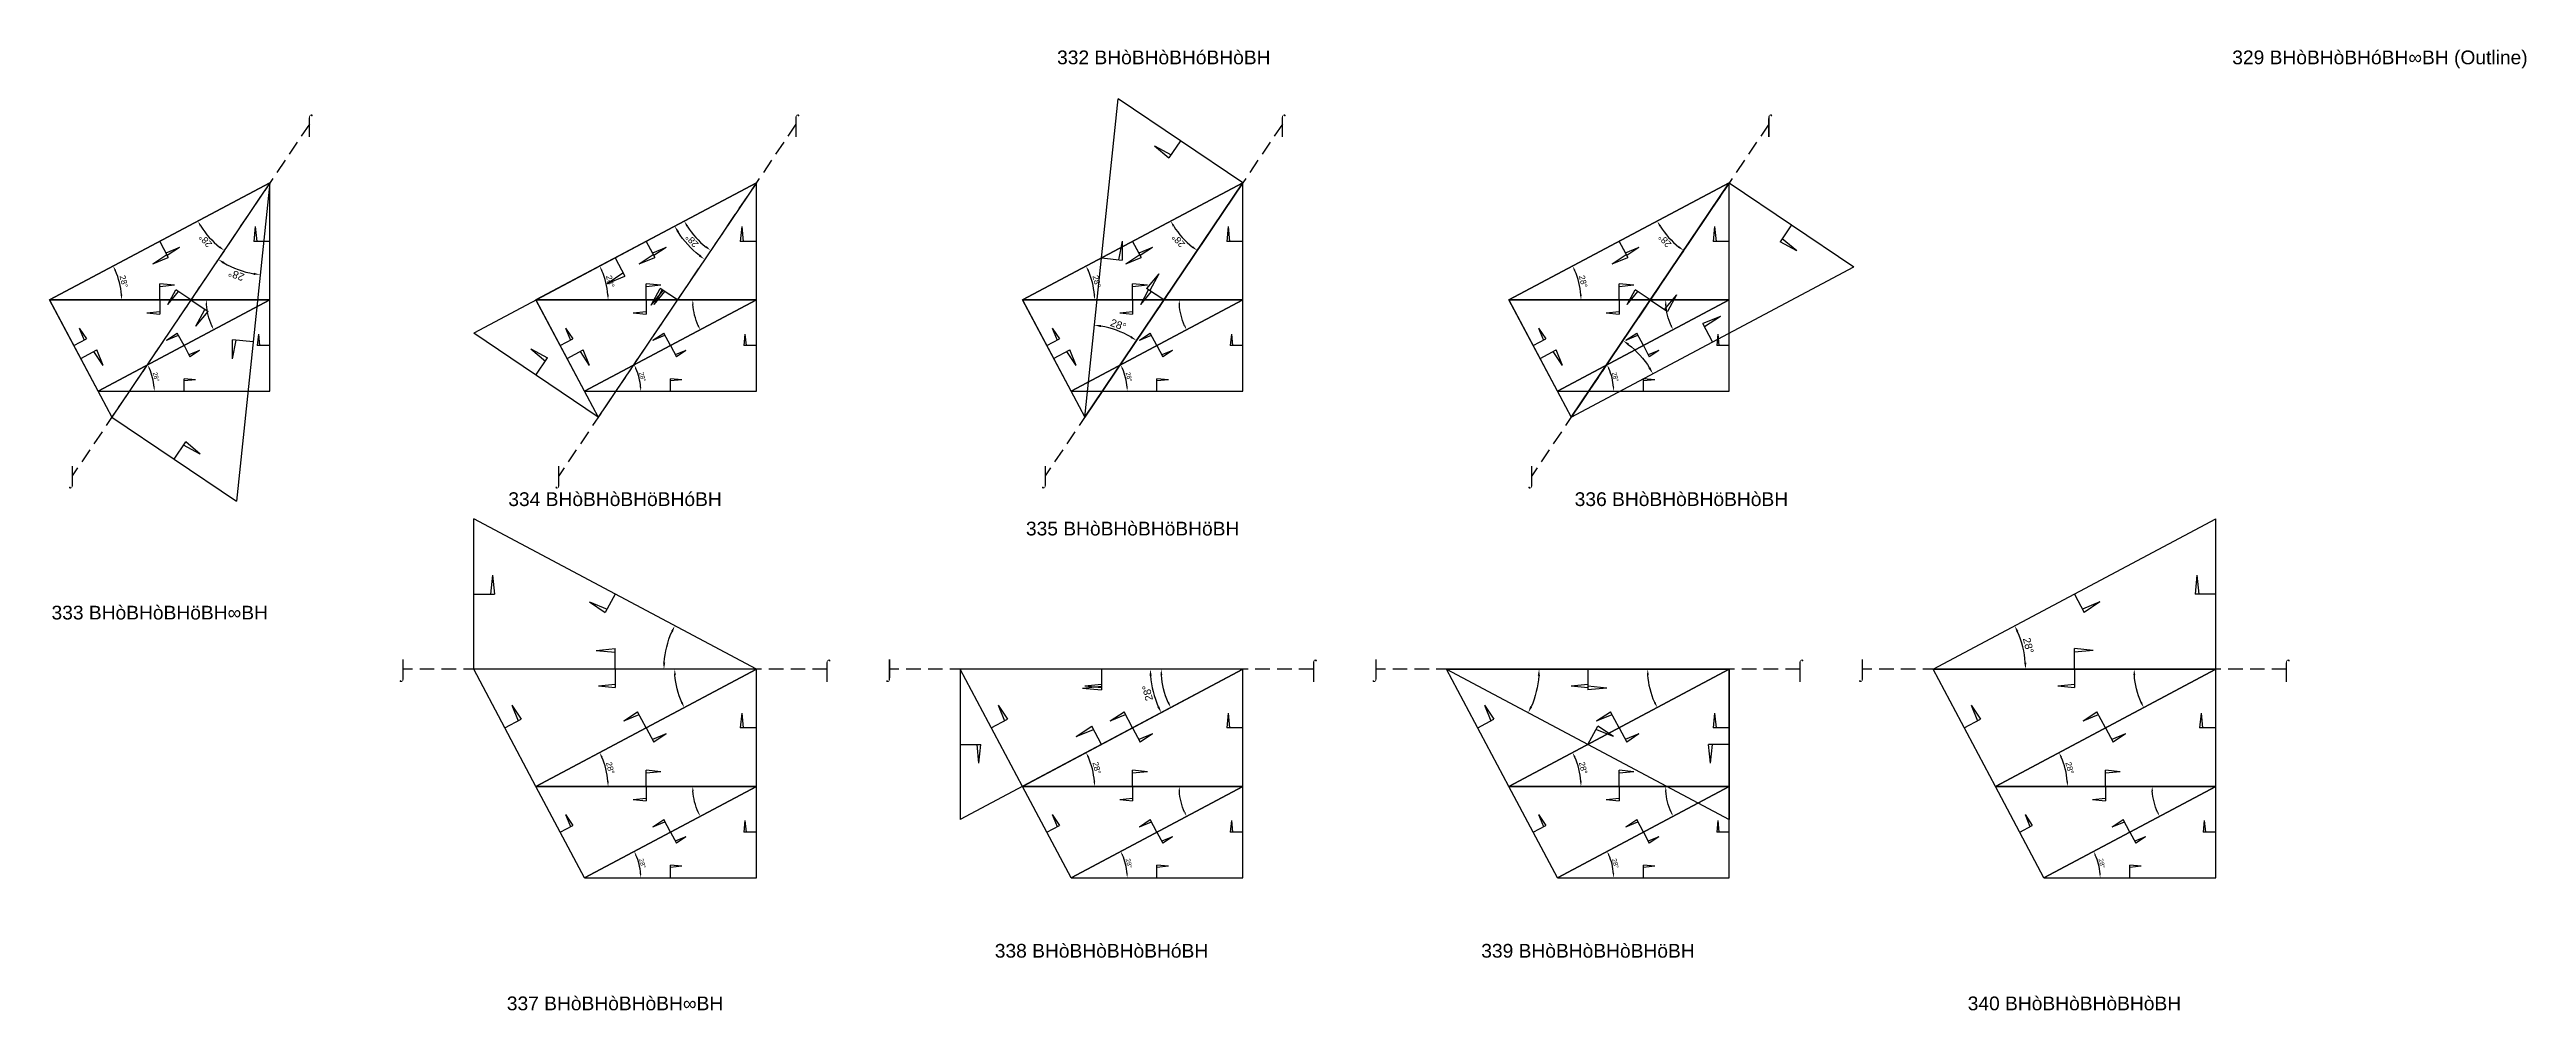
# Model space of a CAD drawing. Header units: millimetres. Extents: x 109495 to 889476, y -4752178 to 24518.
# Drawn here: x 466438 to 682690, y -4751834 to -4667946 of the extents above; entities that cross this region are included whole.
import ezdxf
from ezdxf.enums import TextEntityAlignment as Align

# ---------------------------------------------------------------- set-up
doc = ezdxf.new("R2010")
doc.units = ezdxf.units.MM
doc.header["$PDMODE"] = 35
doc.linetypes.add('DASHED', pattern=[19.05, 12.7, -6.35])
for name, color, linetype in [('BASE', 170, 'Continuous'), ('HYPOTENUSE', 20, 'Continuous'), ('PERPENDICULAR', 90, 'Continuous')]:
    doc.layers.add(name, color=color, linetype=linetype)
doc.styles.add('Arial', font='arial_0.ttf')
doc.dimstyles.new('ISO-25', dxfattribs={"dimtxt": 250, "dimasz": 100, "dimexe": 1.25, "dimexo": 0.625, "dimgap": 100, "dimtad": 1, "dimdec": 0, "dimtxsty": 'Arial', "dimcen": 2.5, "dimadec": 0, "dimazin": 0, "dimtfac": 1, "dimtdec": 0, "dimtmove": 0, "dimatfit": 3, "dimfxl": 1, "dimarcsym": 0})

msp = doc.modelspace()

# ---------------------------------------------------------------- texts
at = {"linetype": 'DASHED', "ltscale": 100, "style": 'Arial'}
for s, p in [('332 BHòBHòBHóBHòBH', (563721, -4668630)), ('329 BHòBHòBHóBH∞BH (Outline)', (669899, -4668630)), ('⌠', (489129, -4674459)), ('⌠', (531600, -4674459)), ('⌠', (574072, -4674459)), ('⌠', (616543, -4674459)), ('⌡', (468427, -4705151)), ('⌡', (510899, -4705151)), ('⌡', (553370, -4705151)), ('⌡', (595842, -4705151)), ('334 BHòBHòBHöBHóBH', (515810, -4707197)), ('336 BHòBHòBHöBHòBH', (608912, -4707197)), ('335 BHòBHòBHöBHöBH', (561001, -4709765)), ('333 BHòBHòBHöBH∞BH', (476058, -4717103)), ('⌡', (497300, -4722046)), ('⌠', (534320, -4722046)), ('⌡', (539771, -4722046)), ('⌠', (576792, -4722046)), ('⌡', (582242, -4722046)), ('⌠', (619263, -4722046)), ('⌡', (624714, -4722046)), ('⌠', (661734, -4722046)), ('338 BHòBHòBHòBHóBH', (558281, -4746624)), ('339 BHòBHòBHòBHöBH', (600753, -4746624)), ('337 BHòBHòBHòBH∞BH', (515810, -4751217)), ('340 BHòBHòBHòBHòBH', (643224, -4751217))]:
    msp.add_text(s, height=1200, dxfattribs=at).set_placement(p, align=Align.MIDDLE_CENTER)

# ---------------------------------------------------------------- blocks, each defined once
blk = doc.blocks.new('*D9')
at = {"color": 0, "lineweight": -2, "ltscale": 100, "transparency": 16777216}
blk.add_arc((0, 0), 4906, 4.08845, 23.91155, dxfattribs=at)
at = {"color": 0, "ltscale": 100, "transparency": 16777216}
for points in [[(4432, 1963), (4537, 2014), (4332, 2303)], [(4952, 352), (4835, 348), (4906, 0)]]:
    blk.add_solid(points, dxfattribs=at)
at = {"layer": 'Defpoints', "color": 0, "ltscale": 100, "transparency": 16777216}
for p in [(15000, 7976), (0, 0), (0, 0), (4841, 796), (15000, 0)]:
    blk.add_point(p, dxfattribs=at)
at = {"color": 0, "ltscale": 100, "transparency": 16777216, "insert": (5055, 1260), "char_height": 400, "attachment_point": 5, "rotation": 284, "style": 'Arial'}
blk.add_mtext('28°', dxfattribs=at)
blk = doc.blocks.new('SanjoyNathGeometrifyingTrigonometryFundamentalLockedSet')
at = {"color": 242, "linetype": 'DASHED', "ltscale": 100, "true_color": 0xcd2027}
for p, q in [((7500, 3987.8), (8016.4, 3016.6)), ((8852.4, 3574.3), (7922.5, 3193.2)), ((8852.4, 3574.3), (8016.4, 3016.6))]:
    blk.add_line(p, q, dxfattribs=at)
at = {"color": 114, "linetype": 'DASHED', "ltscale": 100, "true_color": 0x139b48}
for p, q in [((14000, 4987.8), (13900, 3987.8)), ((15000, 3987.8), (13900, 3987.8)), ((14000, 4987.8), (14100, 3987.8))]:
    blk.add_line(p, q, dxfattribs=at)
at = {"color": 159, "linetype": 'DASHED', "ltscale": 100, "true_color": 0x22346e}
for p, q in [((7500, 0), (7500, 1100)), ((8500, 1000), (7500, 1100)), ((8500, 1000), (7500, 900))]:
    blk.add_line(p, q, dxfattribs=at)
at = {"layer": 'BASE'}
blk.add_line((0, 0), (15000, 0), dxfattribs=at)
at = {"layer": 'HYPOTENUSE'}
blk.add_line((0, 0), (15000, 7975.6), dxfattribs=at)
at = {"layer": 'PERPENDICULAR'}
blk.add_line((15000, 0), (15000, 7975.6), dxfattribs=at)
at = {"color": 4, "ltscale": 100}
dim = blk.add_angular_dim_2l(base=(4841, 795.6), line1=((0, 0), (15000, 0)), line2=((0, 0), (15000, 7975.6)), dimstyle='ISO-25', override={"dimtxt": 400, "dimasz": 350, "dimgap": 100}, dxfattribs=at)
dim.commit()
dim.dimension.update_dxf_attribs({"geometry": '*D9', "text_midpoint": (5055.4, 1260.5)})

# ---------------------------------------------------------------- linework, layer by layer
at = {"linetype": 'DASHED', "ltscale": 100}
for p, q in [((489129, -4674459), (468427, -4705151)), ((531600, -4674459), (510899, -4705151)), ((574072, -4674459), (553370, -4705151)), ((616543, -4674459), (595842, -4705151)), ((534320, -4722046), (497300, -4722046)), ((576792, -4722046), (539771, -4722046)), ((619263, -4722046), (582242, -4722046)), ((661734, -4722046), (624714, -4722046))]:
    msp.add_line(p, q, dxfattribs=at)

# ---------------------------------------------------------------- block references
for p, xscale, yscale, zscale, rotation in [((528150, -4679575), -1.645357565266573, 1.645357565266573, 1.645357565266573, 56.00000000000004), ((556820, -4700036), 1.645357565266575, 1.645357565266575, 1.645357565266575, 55.99999999999994), ((485679, -4679575), 1.452764501644345, 1.452764501644345, 1.452764501644345, 208), ((485679, -4679575), 1.645357565266573, 1.645357565266573, 1.645357565266573, 236.0000000000001), ((528150, -4679575), 1.452764501644345, 1.452764501644345, 1.452764501644345, 208), ((570621, -4679575), 1.452764501644345, 1.452764501644345, 1.452764501644345, 208), ((613093, -4679575), 1.452764501644345, 1.452764501644345, 1.452764501644345, 208), ((599292, -4700036), -1.645357565266575, 1.645357565266575, 1.645357565266575, 235.9999999999999), ((485679, -4689805), -1.132570050689039, 1.132570050689039, 1.132570050689039, 27.99999999999998), ((528150, -4689805), -1.132570050689039, 1.132570050689039, 1.132570050689039, 27.99999999999998), ((570621, -4689805), -1.132570050689039, 1.132570050689039, 1.132570050689039, 27.99999999999998), ((613093, -4689805), -1.132570050689039, 1.132570050689039, 1.132570050689039, 27.99999999999998), ((528150, -4722046), -1.452764501644345, 1.452764501644345, 1.452764501644345, 27.99999999999998), ((570621, -4722046), -1.452764501644345, 1.452764501644345, 1.452764501644345, 27.99999999999998), ((613093, -4722046), -1.452764501644345, 1.452764501644345, 1.452764501644345, 27.99999999999998), ((655564, -4722046), -1.452764501644345, 1.452764501644345, 1.452764501644345, 27.99999999999998), ((570621, -4722046), 1.645357565266577, 1.645357565266577, 1.645357565266577, 180), ((588412, -4722046), -1.645357565266577, 1.645357565266577, 1.645357565266577, 180), ((528150, -4732276), -1.132570050689039, 1.132570050689039, 1.132570050689039, 27.99999999999998), ((570621, -4732276), -1.132570050689039, 1.132570050689039, 1.132570050689039, 27.99999999999998), ((613093, -4732276), -1.132570050689039, 1.132570050689039, 1.132570050689039, 27.99999999999998), ((655564, -4732276), -1.132570050689039, 1.132570050689039, 1.132570050689039, 27.99999999999998)]:
    msp.add_blockref('SanjoyNathGeometrifyingTrigonometryFundamentalLockedSet', p, dxfattribs=dict(at, xscale=xscale, yscale=yscale, zscale=zscale, rotation=rotation))
for p, xscale, yscale, zscale in [((466438, -4689805), 1.282714919717773, 1.282714919717773, 1.282714919717773), ((508909, -4689805), 1.282714919717773, 1.282714919717773, 1.282714919717773), ((551381, -4689805), 1.282714919717773, 1.282714919717773, 1.282714919717773), ((593852, -4689805), 1.282714919717773, 1.282714919717773, 1.282714919717773), ((528150, -4722046), -1.645357565266573, 1.645357565266573, 1.645357565266573), ((630884, -4722046), 1.645357565266577, 1.645357565266577, 1.645357565266577), ((508909, -4732276), 1.282714919717773, 1.282714919717773, 1.282714919717773), ((551381, -4732276), 1.282714919717773, 1.282714919717773, 1.282714919717773), ((593852, -4732276), 1.282714919717773, 1.282714919717773, 1.282714919717773), ((636324, -4732276), 1.282714919717773, 1.282714919717773, 1.282714919717773)]:
    msp.add_blockref('SanjoyNathGeometrifyingTrigonometryFundamentalLockedSet', p, dxfattribs=dict(at, xscale=xscale, yscale=yscale, zscale=zscale))
at = {"linetype": 'DASHED'}
for p in [(470679, -4697781), (513150, -4697781), (555621, -4697781), (598093, -4697781), (513150, -4740252), (555621, -4740252), (598093, -4740252), (640564, -4740252)]:
    msp.add_blockref('SanjoyNathGeometrifyingTrigonometryFundamentalLockedSet', p, dxfattribs=at)

msp.set_redraw_order([(e.dxf.handle, doc.entitydb.next_handle()) for e in msp.query("TEXT MTEXT ATTDEF DIMENSION ARC_DIMENSION")])  # texts and dimensions are drawn at this point

doc.saveas('drawing.dxf')
